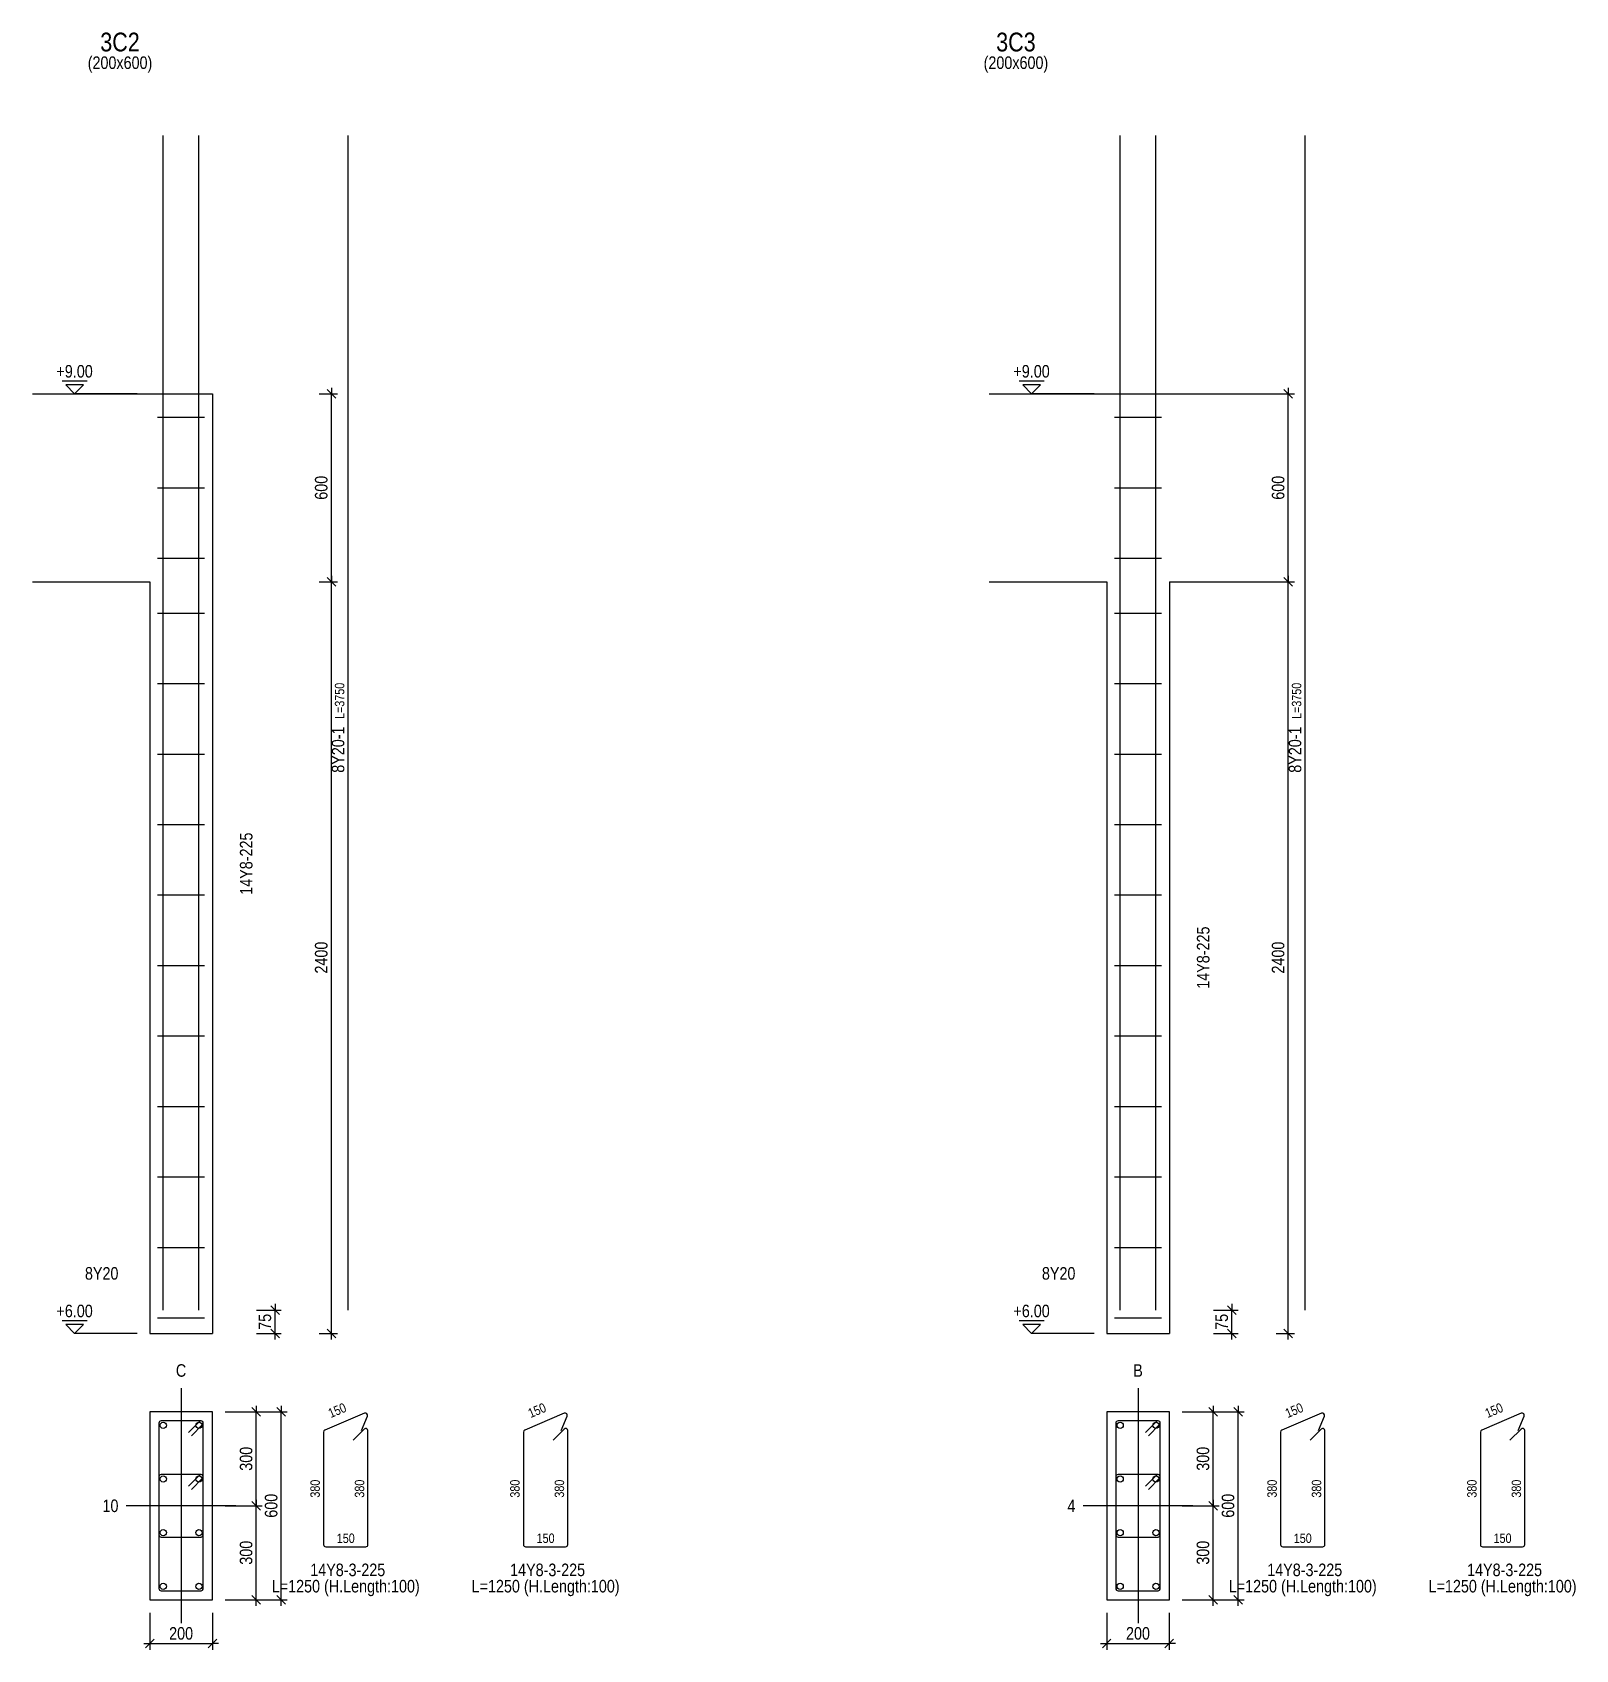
# Model space of a CAD drawing. Extents: x 0 to 206258, y -403073 to 0.
# Drawn here: x 57375 to 69698, y -143467 to -130558 of the extents above; entities that cross this region are included whole.
import ezdxf
from ezdxf.enums import TextEntityAlignment as Align
from ezdxf.lldxf.tags import DXFTag

# ---------------------------------------------------------------- set-up
doc = ezdxf.new("R2010")
doc.units = 0
doc.header["$LTSCALE"] = 1000
for name, color, linetype in [('Axis Line(Dir 1)', 8, 'CENTER2'), ('Axis Line(Dir 2)', 150, 'CENTER2'), ('Column Line(D)', 1, 'Continuous'), ('Dimension Line', 5, 'Continuous'), ('Dimension Text', 5, 'Continuous'), ('Link Line', 3, 'Continuous'), ('Rebar Label', 6, 'Continuous'), ('Rebar Length Text', 8, 'Continuous'), ('Rebar Line', 7, 'Continuous'), ('Top Rebar Label', 6, 'Continuous'), ('Top Rebar Length Text', 8, 'Continuous'), ('Top Rebar Line', 7, 'Continuous')]:
    doc.layers.add(name, color=color, linetype=linetype)
for name, color, linetype, true_color in [('Column Label(D)', 12, 'Continuous', 0xbd0000), ('Column Size Label (D)', 94, 'Continuous', 0x008100), ('Level Mark Line', 253, 'Continuous', 0x828282), ('Level Mark Text', 253, 'Continuous', 0x828282), ('Link Label', 94, 'Continuous', 0x008100), ('Link Length Text', 94, 'Continuous', 0x008100)]:
    doc.layers.add(name, color=color, linetype=linetype, true_color=true_color)
doc.styles.add('Column Label(D)', font='ARIALN.TTF', dxfattribs={"height": 150})
doc.styles.add('Column Size Label (D)', font='ARIALN.TTF', dxfattribs={"height": 100})
doc.styles.add('Dimension Text', font='ARIALN.TTF', dxfattribs={"height": 100})
doc.styles.add('Level Mark Text', font='ARIALN.TTF', dxfattribs={"height": 100})
doc.styles.add('Link Label', font='ARIALN.TTF', dxfattribs={"height": 100})
doc.styles.add('Link Length Text', font='ARIALN.TTF', dxfattribs={"height": 100})
doc.styles.add('Rebar Label', font='ARIALN.TTF', dxfattribs={"height": 100})
doc.styles.add('Rebar Length Text', font='ARIALN.TTF', dxfattribs={"height": 75})
doc.styles.add('Top Rebar Label', font='ARIALN.TTF', dxfattribs={"height": 100})
doc.styles.add('Top Rebar Length Text', font='ARIALN.TTF', dxfattribs={"height": 75})
tags = doc.linetypes.add('CENTER2', pattern=[1.125, 0.75, -0.125, 0.125, -0.125]).pattern_tags.tags
tags[10:11] = [DXFTag(74, 4), DXFTag(75, 0), DXFTag(340, '0'), DXFTag(46, 0.0), DXFTag(50, 0.0), DXFTag(44, 0.0), DXFTag(45, 0.0)]
tags[8:9] = [DXFTag(74, 4), DXFTag(75, 0), DXFTag(340, '0'), DXFTag(46, 0.0), DXFTag(50, 0.0), DXFTag(44, 0.0), DXFTag(45, 0.0)]
tags[6:7] = [DXFTag(74, 4), DXFTag(75, 0), DXFTag(340, '0'), DXFTag(46, 0.0), DXFTag(50, 0.0), DXFTag(44, 0.0), DXFTag(45, 0.0)]
tags[4:5] = [DXFTag(74, 4), DXFTag(75, 0), DXFTag(340, '0'), DXFTag(46, 0.0), DXFTag(50, 0.0), DXFTag(44, 0.0), DXFTag(45, 0.0)]
doc.dimstyles.new('COLUMNELV', dxfattribs={"dimtxt": 100, "dimasz": 30, "dimexe": 48.3, "dimexo": 103.5, "dimgap": 30, "dimtad": 1, "dimtoh": 1, "dimdec": 1, "dimlfac": 0.4, "dimdsep": 46, "dimtxsty": 'Dimension Text', "dimblk": 'PCDIM_TICK', "dimcen": 0.09, "dimclrd": 5, "dimclre": 5, "dimclrt": 5, "dimadec": 1, "dimazin": 0, "dimtp": 1, "dimtm": 1, "dimtfac": 1, "dimtdec": 4, "dimtofl": 0, "dimtmove": 0, "dimatfit": 3, "dimfxl": 1, "dimtolj": 1, "dimtzin": 0, "dimarcsym": 0})

msp = doc.modelspace()

# ---------------------------------------------------------------- texts
at = {"layer": 'Column Label(D)', "transparency": 33554687, "style": 'Column Label(D)'}
for s, p in [('3C2', (58075.099, -130560.237)), ('3C3', (65228.484, -130560.237))]:
    msp.add_text(s, height=150, dxfattribs=at).set_placement(p, align=Align.TOP_CENTER)
at = {"layer": 'Column Size Label (D)', "transparency": 33554687, "style": 'Column Size Label (D)'}
for p in [(58075.099, -130750.237), (65228.484, -130750.237)]:
    msp.add_text('(200x600)', height=100, dxfattribs=at).set_placement(p, align=Align.TOP_CENTER)
at = {"layer": 'Dimension Text', "transparency": 33554687, "style": 'Dimension Text'}
for s, p in [('C', (58562.599, -141318.253)), ('B', (66203.484, -141318.253))]:
    msp.add_text(s, height=100, dxfattribs=at).set_placement(p, align=Align.BOTTOM_CENTER)
for s, p in [('10', (58062.599, -142318.253)), ('4', (65703.484, -142318.253))]:
    msp.add_text(s, height=100, dxfattribs=at).set_placement(p, align=Align.MIDDLE_RIGHT)
at = {"layer": 'Level Mark Text', "transparency": 33554687, "style": 'Level Mark Text'}
for s, p in [('+9.00', (57712.599, -133343.253)), ('+9.00', (65353.484, -133343.253)), ('+6.00', (57712.599, -140843.253)), ('+6.00', (65353.484, -140843.253))]:
    msp.add_text(s, height=100, dxfattribs=at).set_placement(p, align=Align.BOTTOM_CENTER)
at = {"layer": 'Link Label', "transparency": 33554687, "style": 'Link Label'}
for p in [(59877.599, -142879.919), (61473.189, -142879.92), (67518.484, -142879.919), (69114.074, -142879.92)]:
    msp.add_text(' 14Y8-3-225', height=100, dxfattribs=at).set_placement(p, align=Align.CENTER)
at = {"layer": 'Link Length Text', "transparency": 33554687, "style": 'Link Length Text'}
for p in [(59877.599, -143009.919), (61473.189, -143009.92), (67518.484, -143009.919), (69114.074, -143009.92)]:
    msp.add_text('L=1250 (H.Length:100)', height=100, dxfattribs=at).set_placement(p, align=Align.CENTER)
at = {"layer": 'Rebar Label', "transparency": 33554687, "style": 'Rebar Label'}
for p in [(59162.599, -137193.253), (66803.484, -137943.253)]:
    msp.add_text('14Y8-225', height=100, rotation=90, dxfattribs=at).set_placement(p, align=Align.BOTTOM_CENTER)
at = {"layer": 'Rebar Length Text', "transparency": 33554687, "style": 'Rebar Length Text'}
for s, rotation, p in [('150', 22.9057699, (59823.82, -141590.976)), ('150', 22.9057699, (61419.41, -141590.977)), ('150', 22.9057699, (67464.705, -141590.976)), ('150', 22.9057699, (69060.295, -141590.977)), ('380', 90, (59670.099, -142181.586)), ('380', 90, (60025.099, -142181.586)), ('380', 90, (61265.689, -142181.586)), ('380', 90, (61620.689, -142181.586)), ('380', 90, (67310.984, -142181.586)), ('380', 90, (67665.984, -142181.586)), ('380', 90, (68906.574, -142181.586)), ('380', 90, (69261.574, -142181.586))]:
    msp.add_text(s, height=75, rotation=rotation, dxfattribs=at).set_placement(p, align=Align.CENTER)
for p in [(59877.599, -142614.919), (61473.189, -142614.92), (67518.484, -142614.919), (69114.074, -142614.92)]:
    msp.add_text('150', height=75, dxfattribs=at).set_placement(p, align=Align.CENTER)
at = {"layer": 'Top Rebar Label', "transparency": 33554687, "style": 'Top Rebar Label'}
for p in [(59865.952, -136098.253), (67506.837, -136098.253)]:
    msp.add_text(' 8Y20-1', height=100, rotation=90, dxfattribs=at).set_placement(p, align=Align.RIGHT)
for p in [(58062.599, -140543.253), (65703.484, -140543.253)]:
    msp.add_text(' 8Y20', height=100, dxfattribs=at).set_placement(p, align=Align.BOTTOM_RIGHT)
at = {"layer": 'Top Rebar Length Text', "transparency": 33554687, "style": 'Top Rebar Length Text'}
for p in [(59865.952, -136038.253), (67506.837, -136038.253)]:
    msp.add_text('L=3750', height=75, rotation=90, dxfattribs=at).set_placement(p)

# ---------------------------------------------------------------- blocks, each defined once
blk = doc.blocks.new('PCDIM_TICK')
at = {"layer": 'Dimension Line', "color": 0, "transparency": 33554687}
for p, q in [((1.15, 1.15), (-1.15, -1.15)), ((1.61, 0), (0, 0))]:
    blk.add_line(p, q, dxfattribs=at)
blk = doc.blocks.new('*U2328')
at = {"layer": 'Dimension Line', "color": 5, "true_color": 0x0000ff, "transparency": 16777216}
for p, q in [((59666, -134943), (59811, -134943)), ((59763, -140943), (59763, -134943)), ((59666, -140943), (59811, -140943))]:
    blk.add_line(p, q, dxfattribs=at)
at = {"layer": 'Dimension Line', "color": 5, "true_color": 0x0000ff, "transparency": 16777216, "xscale": 30, "yscale": 30}
for p, rotation in [((59763, -134943), 89.99999999999447), ((59763, -140943), 269.9999999999834)]:
    blk.add_blockref('PCDIM_TICK', p, dxfattribs=dict(at, rotation=rotation))
at = {"layer": 'Dimension Line', "color": 5, "true_color": 0x0000ff, "transparency": 16777216, "insert": (59733, -137943), "char_height": 100, "width": 247.25, "attachment_point": 8, "rotation": 90, "style": 'Dimension Text'}
blk.add_mtext('2400', dxfattribs=at)
blk = doc.blocks.new('*U2329')
at = {"layer": 'Dimension Line', "color": 5, "true_color": 0x0000ff, "transparency": 16777216}
for p, q in [((59666, -133443), (59811, -133443)), ((59763, -134943), (59763, -133443)), ((59666, -134943), (59811, -134943))]:
    blk.add_line(p, q, dxfattribs=at)
at = {"layer": 'Dimension Line', "color": 5, "true_color": 0x0000ff, "transparency": 16777216, "xscale": 30, "yscale": 30}
for p, rotation in [((59763, -133443), 89.99999999999447), ((59763, -134943), 269.9999999999834)]:
    blk.add_blockref('PCDIM_TICK', p, dxfattribs=dict(at, rotation=rotation))
at = {"layer": 'Dimension Line', "color": 5, "true_color": 0x0000ff, "transparency": 16777216, "insert": (59733, -134193), "char_height": 100, "width": 181.97, "attachment_point": 8, "rotation": 90, "style": 'Dimension Text'}
blk.add_mtext('600', dxfattribs=at)
blk = doc.blocks.new('*U2330')
at = {"layer": 'Dimension Line', "color": 5, "true_color": 0x0000ff, "transparency": 16777216}
for p, q in [((59166, -140756), (59361, -140756)), ((59313, -140943), (59313, -140756)), ((59166, -140943), (59361, -140943))]:
    blk.add_line(p, q, dxfattribs=at)
at = {"layer": 'Dimension Line', "color": 5, "true_color": 0x0000ff, "transparency": 16777216, "xscale": 30, "yscale": 30}
for p, rotation in [((59313, -140756), 89.99999999999447), ((59313, -140943), 269.9999999999834)]:
    blk.add_blockref('PCDIM_TICK', p, dxfattribs=dict(at, rotation=rotation))
at = {"layer": 'Dimension Line', "color": 5, "true_color": 0x0000ff, "transparency": 16777216, "insert": (59283, -140850), "char_height": 100, "width": 117.23, "attachment_point": 8, "rotation": 90, "style": 'Dimension Text'}
blk.add_mtext('75', dxfattribs=at)
blk = doc.blocks.new('*U2331')
at = {"layer": 'Dimension Line', "color": 5, "true_color": 0x0000ff, "transparency": 16777216}
for p, q in [((58313, -143172), (58313, -143467)), ((58813, -143172), (58813, -143467)), ((58313, -143418), (58813, -143418))]:
    blk.add_line(p, q, dxfattribs=at)
at = {"layer": 'Dimension Line', "color": 5, "true_color": 0x0000ff, "transparency": 16777216, "xscale": 30, "yscale": 30, "rotation": 180.0000000000004}
blk.add_blockref('PCDIM_TICK', (58313, -143418), dxfattribs=at)
at = {"layer": 'Dimension Line', "color": 5, "true_color": 0x0000ff, "transparency": 16777216, "xscale": 30, "yscale": 30}
blk.add_blockref('PCDIM_TICK', (58813, -143418), dxfattribs=at)
at = {"layer": 'Dimension Line', "color": 5, "true_color": 0x0000ff, "transparency": 16777216, "insert": (58563, -143388), "char_height": 100, "width": 182.77, "attachment_point": 8, "style": 'Dimension Text'}
blk.add_mtext('200', dxfattribs=at)
blk = doc.blocks.new('*U2332')
at = {"layer": 'Dimension Line', "color": 5, "true_color": 0x0000ff, "transparency": 16777216}
for p, q in [((58916, -142318), (59211, -142318)), ((59163, -143068), (59163, -142318)), ((58916, -143068), (59211, -143068))]:
    blk.add_line(p, q, dxfattribs=at)
at = {"layer": 'Dimension Line', "color": 5, "true_color": 0x0000ff, "transparency": 16777216, "xscale": 30, "yscale": 30}
for p, rotation in [((59163, -142318), 89.99999999999447), ((59163, -143068), 269.9999999999834)]:
    blk.add_blockref('PCDIM_TICK', p, dxfattribs=dict(at, rotation=rotation))
at = {"layer": 'Dimension Line', "color": 5, "true_color": 0x0000ff, "transparency": 16777216, "insert": (59133, -142693), "char_height": 100, "width": 181.5, "attachment_point": 8, "rotation": 90, "style": 'Dimension Text'}
blk.add_mtext('300', dxfattribs=at)
blk = doc.blocks.new('*U2333')
at = {"layer": 'Dimension Line', "color": 5, "true_color": 0x0000ff, "transparency": 16777216}
for p, q in [((58916, -141568), (59211, -141568)), ((59163, -142318), (59163, -141568)), ((58916, -142318), (59211, -142318))]:
    blk.add_line(p, q, dxfattribs=at)
at = {"layer": 'Dimension Line', "color": 5, "true_color": 0x0000ff, "transparency": 16777216, "xscale": 30, "yscale": 30}
for p, rotation in [((59163, -141568), 89.99999999999447), ((59163, -142318), 269.9999999999834)]:
    blk.add_blockref('PCDIM_TICK', p, dxfattribs=dict(at, rotation=rotation))
at = {"layer": 'Dimension Line', "color": 5, "true_color": 0x0000ff, "transparency": 16777216, "insert": (59133, -141943), "char_height": 100, "width": 181.5, "attachment_point": 8, "rotation": 90, "style": 'Dimension Text'}
blk.add_mtext('300', dxfattribs=at)
blk = doc.blocks.new('*U2334')
at = {"layer": 'Dimension Line', "color": 5, "true_color": 0x0000ff, "transparency": 16777216}
for p, q in [((58916, -141568), (59411, -141568)), ((59363, -143068), (59363, -141568)), ((58916, -143068), (59411, -143068))]:
    blk.add_line(p, q, dxfattribs=at)
at = {"layer": 'Dimension Line', "color": 5, "true_color": 0x0000ff, "transparency": 16777216, "xscale": 30, "yscale": 30}
for p, rotation in [((59363, -141568), 89.99999999999447), ((59363, -143068), 269.9999999999834)]:
    blk.add_blockref('PCDIM_TICK', p, dxfattribs=dict(at, rotation=rotation))
at = {"layer": 'Dimension Line', "color": 5, "true_color": 0x0000ff, "transparency": 16777216, "insert": (59333, -142318), "char_height": 100, "width": 181.97, "attachment_point": 8, "rotation": 90, "style": 'Dimension Text'}
blk.add_mtext('600', dxfattribs=at)
blk = doc.blocks.new('*U2335')
at = {"layer": 'Dimension Line', "color": 5, "true_color": 0x0000ff, "transparency": 16777216}
for p, q in [((67307, -134943), (67452, -134943)), ((67403, -140943), (67403, -134943)), ((67307, -140943), (67452, -140943))]:
    blk.add_line(p, q, dxfattribs=at)
at = {"layer": 'Dimension Line', "color": 5, "true_color": 0x0000ff, "transparency": 16777216, "xscale": 30, "yscale": 30}
for p, rotation in [((67403, -134943), 89.99999999999447), ((67403, -140943), 269.9999999999834)]:
    blk.add_blockref('PCDIM_TICK', p, dxfattribs=dict(at, rotation=rotation))
at = {"layer": 'Dimension Line', "color": 5, "true_color": 0x0000ff, "transparency": 16777216, "insert": (67373, -137943), "char_height": 100, "width": 247.25, "attachment_point": 8, "rotation": 90, "style": 'Dimension Text'}
blk.add_mtext('2400', dxfattribs=at)
blk = doc.blocks.new('*U2336')
at = {"layer": 'Dimension Line', "color": 5, "true_color": 0x0000ff, "transparency": 16777216}
for p, q in [((67307, -133443), (67452, -133443)), ((67403, -134943), (67403, -133443)), ((67307, -134943), (67452, -134943))]:
    blk.add_line(p, q, dxfattribs=at)
at = {"layer": 'Dimension Line', "color": 5, "true_color": 0x0000ff, "transparency": 16777216, "xscale": 30, "yscale": 30}
for p, rotation in [((67403, -133443), 89.99999999999447), ((67403, -134943), 269.9999999999834)]:
    blk.add_blockref('PCDIM_TICK', p, dxfattribs=dict(at, rotation=rotation))
at = {"layer": 'Dimension Line', "color": 5, "true_color": 0x0000ff, "transparency": 16777216, "insert": (67373, -134193), "char_height": 100, "width": 181.97, "attachment_point": 8, "rotation": 90, "style": 'Dimension Text'}
blk.add_mtext('600', dxfattribs=at)
blk = doc.blocks.new('*U2337')
at = {"layer": 'Dimension Line', "color": 5, "true_color": 0x0000ff, "transparency": 16777216}
for p, q in [((66807, -140756), (67002, -140756)), ((66953, -140943), (66953, -140756)), ((66807, -140943), (67002, -140943))]:
    blk.add_line(p, q, dxfattribs=at)
at = {"layer": 'Dimension Line', "color": 5, "true_color": 0x0000ff, "transparency": 16777216, "xscale": 30, "yscale": 30}
for p, rotation in [((66953, -140756), 89.99999999999447), ((66953, -140943), 269.9999999999834)]:
    blk.add_blockref('PCDIM_TICK', p, dxfattribs=dict(at, rotation=rotation))
at = {"layer": 'Dimension Line', "color": 5, "true_color": 0x0000ff, "transparency": 16777216, "insert": (66923, -140850), "char_height": 100, "width": 117.23, "attachment_point": 8, "rotation": 90, "style": 'Dimension Text'}
blk.add_mtext('75', dxfattribs=at)
blk = doc.blocks.new('*U2338')
at = {"layer": 'Dimension Line', "color": 5, "true_color": 0x0000ff, "transparency": 16777216}
for p, q in [((65953, -143172), (65953, -143467)), ((66453, -143172), (66453, -143467)), ((65953, -143418), (66453, -143418))]:
    blk.add_line(p, q, dxfattribs=at)
at = {"layer": 'Dimension Line', "color": 5, "true_color": 0x0000ff, "transparency": 16777216, "xscale": 30, "yscale": 30, "rotation": 180.0000000000004}
blk.add_blockref('PCDIM_TICK', (65953, -143418), dxfattribs=at)
at = {"layer": 'Dimension Line', "color": 5, "true_color": 0x0000ff, "transparency": 16777216, "xscale": 30, "yscale": 30}
blk.add_blockref('PCDIM_TICK', (66453, -143418), dxfattribs=at)
at = {"layer": 'Dimension Line', "color": 5, "true_color": 0x0000ff, "transparency": 16777216, "insert": (66203, -143388), "char_height": 100, "width": 182.77, "attachment_point": 8, "style": 'Dimension Text'}
blk.add_mtext('200', dxfattribs=at)
blk = doc.blocks.new('*U2339')
at = {"layer": 'Dimension Line', "color": 5, "true_color": 0x0000ff, "transparency": 16777216}
for p, q in [((66557, -142318), (66852, -142318)), ((66803, -143068), (66803, -142318)), ((66557, -143068), (66852, -143068))]:
    blk.add_line(p, q, dxfattribs=at)
at = {"layer": 'Dimension Line', "color": 5, "true_color": 0x0000ff, "transparency": 16777216, "xscale": 30, "yscale": 30}
for p, rotation in [((66803, -142318), 89.99999999999447), ((66803, -143068), 269.9999999999834)]:
    blk.add_blockref('PCDIM_TICK', p, dxfattribs=dict(at, rotation=rotation))
at = {"layer": 'Dimension Line', "color": 5, "true_color": 0x0000ff, "transparency": 16777216, "insert": (66773, -142693), "char_height": 100, "width": 181.5, "attachment_point": 8, "rotation": 90, "style": 'Dimension Text'}
blk.add_mtext('300', dxfattribs=at)
blk = doc.blocks.new('*U2340')
at = {"layer": 'Dimension Line', "color": 5, "true_color": 0x0000ff, "transparency": 16777216}
for p, q in [((66557, -141568), (66852, -141568)), ((66803, -142318), (66803, -141568)), ((66557, -142318), (66852, -142318))]:
    blk.add_line(p, q, dxfattribs=at)
at = {"layer": 'Dimension Line', "color": 5, "true_color": 0x0000ff, "transparency": 16777216, "xscale": 30, "yscale": 30}
for p, rotation in [((66803, -141568), 89.99999999999447), ((66803, -142318), 269.9999999999834)]:
    blk.add_blockref('PCDIM_TICK', p, dxfattribs=dict(at, rotation=rotation))
at = {"layer": 'Dimension Line', "color": 5, "true_color": 0x0000ff, "transparency": 16777216, "insert": (66773, -141943), "char_height": 100, "width": 181.5, "attachment_point": 8, "rotation": 90, "style": 'Dimension Text'}
blk.add_mtext('300', dxfattribs=at)
blk = doc.blocks.new('*U2341')
at = {"layer": 'Dimension Line', "color": 5, "true_color": 0x0000ff, "transparency": 16777216}
for p, q in [((66557, -141568), (67052, -141568)), ((67003, -143068), (67003, -141568)), ((66557, -143068), (67052, -143068))]:
    blk.add_line(p, q, dxfattribs=at)
at = {"layer": 'Dimension Line', "color": 5, "true_color": 0x0000ff, "transparency": 16777216, "xscale": 30, "yscale": 30}
for p, rotation in [((67003, -141568), 89.99999999999447), ((67003, -143068), 269.9999999999834)]:
    blk.add_blockref('PCDIM_TICK', p, dxfattribs=dict(at, rotation=rotation))
at = {"layer": 'Dimension Line', "color": 5, "true_color": 0x0000ff, "transparency": 16777216, "insert": (66973, -142318), "char_height": 100, "width": 181.97, "attachment_point": 8, "rotation": 90, "style": 'Dimension Text'}
blk.add_mtext('600', dxfattribs=at)

# ---------------------------------------------------------------- dimensions: what is measured, and where the dimension line sits
at = {"layer": 'Dimension Line', "transparency": 33554687}
for p1, p2, distance, picture, middle in [((59562.599, -134943.253), (59562.599, -133443.253), -200, '*U2329', (59762.599, -134193.253)), ((67203.484, -134943.253), (67203.484, -133443.253), -200, '*U2336', (67403.484, -134193.253)), ((59562.599, -140943.253), (59562.599, -134943.253), -200, '*U2328', (59762.599, -137943.253)), ((67203.484, -140943.253), (67203.484, -134943.253), -200, '*U2335', (67403.484, -137943.253)), ((59062.599, -140943.253), (59062.599, -140755.753), -250, '*U2330', (59312.599, -140849.503)), ((66703.484, -140943.253), (66703.484, -140755.753), -250, '*U2337', (66953.484, -140849.503)), ((58812.599, -142318.253), (58812.599, -141568.253), -350, '*U2333', (59162.599, -141943.253)), ((58812.599, -143068.253), (58812.599, -141568.253), -550, '*U2334', (59362.599, -142318.253)), ((66453.484, -142318.253), (66453.484, -141568.253), -350, '*U2340', (66803.484, -141943.253)), ((66453.484, -143068.253), (66453.484, -141568.253), -550, '*U2341', (67003.484, -142318.253)), ((58812.599, -143068.253), (58812.599, -142318.253), -350, '*U2332', (59162.599, -142693.253)), ((66453.484, -143068.253), (66453.484, -142318.253), -350, '*U2339', (66803.484, -142693.253)), ((58312.599, -143068.253), (58812.599, -143068.253), -350, '*U2331', (58562.599, -143418.253)), ((65953.484, -143068.253), (66453.484, -143068.253), -350, '*U2338', (66203.484, -143418.253))]:
    dim = msp.add_aligned_dim(p1=p1, p2=p2, distance=distance, dimstyle='COLUMNELV', override={"dimscale": 1, "dimtxt": 100, "dimasz": 30, "dimexe": 48.3, "dimexo": 103.5, "dimgap": 30, "dimtad": 1, "dimtih": 0, "dimdec": 1, "dimlfac": 0.4, "dimzin": 8, "dimlunit": 2, "dimpost": '', "dimtxsty": 'Dimension Text', "dimblk": 'PCDIM_TICK', "dimse1": 0, "dimse2": 0, "dimsd2": 0, "dimclrd": 5, "dimclre": 5, "dimclrt": 5, "dimaunit": 0, "dimadec": 1, "dimazin": 0, "dimtol": 0, "dimtp": 1, "dimtm": 1, "dimtmove": 0}, dxfattribs=at)
    dim.commit()
    dim.dimension.update_dxf_attribs({"geometry": picture, "text_midpoint": middle})

# ---------------------------------------------------------------- linework, layer by layer
at = {"layer": 'Axis Line(Dir 1)', "transparency": 33554687}
for points in [[(59000.099, -142318.253), (58125.099, -142318.253)], [(66640.984, -142318.253), (65765.984, -142318.253)]]:
    msp.add_lwpolyline(points, dxfattribs=at)
at = {"layer": 'Axis Line(Dir 2)', "transparency": 33554687}
for points in [[(58562.599, -141380.753), (58562.599, -143255.753)], [(66203.484, -141380.753), (66203.484, -143255.753)]]:
    msp.add_lwpolyline(points, dxfattribs=at)
at = {"layer": 'Column Line(D)', "transparency": 33554687}
for points in [[(57375.099, -133443.253), (58312.599, -133443.253)], [(58312.599, -133443.253), (58812.599, -133443.253)], [(58812.599, -133443.253), (58812.599, -140943.253)], [(65015.984, -133443.253), (65953.484, -133443.253)], [(65953.484, -133443.253), (66453.484, -133443.253)], [(66453.484, -133443.253), (67390.984, -133443.253)], [(57375.099, -134943.253), (58312.599, -134943.253)], [(58312.599, -134943.253), (58312.599, -140943.253)], [(65015.984, -134943.253), (65953.484, -134943.253)], [(65953.484, -134943.253), (65953.484, -140943.253)], [(66453.484, -134943.253), (67390.984, -134943.253)], [(66453.484, -134943.253), (66453.484, -140943.253)], [(58312.599, -140943.253), (58812.599, -140943.253)], [(65953.484, -140943.253), (66453.484, -140943.253)]]:
    msp.add_lwpolyline(points, dxfattribs=at)
for points in [[(58312.599, -143068.253), (58812.599, -143068.253), (58812.599, -141568.253), (58312.599, -141568.253)], [(65953.484, -143068.253), (66453.484, -143068.253), (66453.484, -141568.253), (65953.484, -141568.253)]]:
    msp.add_lwpolyline(points, close=True, dxfattribs=at)
at = {"layer": 'Level Mark Line', "transparency": 33554687}
for points in [[(57812.599, -133343.253), (57612.599, -133343.253)], [(65453.484, -133343.253), (65253.484, -133343.253)], [(57712.599, -133443.253), (57783.31, -133372.542), (57641.888, -133372.542), (57712.599, -133443.253)], [(58212.599, -133443.253), (57712.599, -133443.253)], [(65353.484, -133443.253), (65424.194, -133372.542), (65282.773, -133372.542), (65353.484, -133443.253)], [(65853.484, -133443.253), (65353.484, -133443.253)], [(57812.599, -140843.253), (57612.599, -140843.253)], [(57712.599, -140943.253), (57783.31, -140872.542), (57641.888, -140872.542), (57712.599, -140943.253)], [(58212.599, -140943.253), (57712.599, -140943.253)], [(65453.484, -140843.253), (65253.484, -140843.253)], [(65353.484, -140943.253), (65424.194, -140872.542), (65282.773, -140872.542), (65353.484, -140943.253)], [(65853.484, -140943.253), (65353.484, -140943.253)]]:
    msp.add_lwpolyline(points, dxfattribs=at)
at = {"layer": 'Link Line', "transparency": 33554687}
for p, q in [((58375.099, -133630.753), (58750.099, -133630.753)), ((66015.984, -133630.753), (66390.984, -133630.753)), ((58375.099, -134193.253), (58750.099, -134193.253)), ((66015.984, -134193.253), (66390.984, -134193.253)), ((58375.099, -134755.753), (58750.099, -134755.753)), ((66015.984, -134755.753), (66390.984, -134755.753)), ((58375.099, -135193.253), (58750.099, -135193.253)), ((66015.984, -135193.253), (66390.984, -135193.253)), ((58375.099, -135755.753), (58750.099, -135755.753)), ((66015.984, -135755.753), (66390.984, -135755.753)), ((58375.099, -136318.253), (58750.099, -136318.253)), ((66015.984, -136318.253), (66390.984, -136318.253)), ((58375.099, -136880.753), (58750.099, -136880.753)), ((66015.984, -136880.753), (66390.984, -136880.753)), ((58375.099, -137443.253), (58750.099, -137443.253)), ((66015.984, -137443.253), (66390.984, -137443.253)), ((58375.099, -138005.753), (58750.099, -138005.753)), ((66015.984, -138005.753), (66390.984, -138005.753)), ((58375.099, -138568.253), (58750.099, -138568.253)), ((66015.984, -138568.253), (66390.984, -138568.253)), ((58375.099, -139130.753), (58750.099, -139130.753)), ((66015.984, -139130.753), (66390.984, -139130.753)), ((58375.099, -139693.253), (58750.099, -139693.253)), ((66015.984, -139693.253), (66390.984, -139693.253)), ((58375.099, -140255.753), (58750.099, -140255.753)), ((66015.984, -140255.753), (66390.984, -140255.753)), ((58375.099, -140818.253), (58750.099, -140818.253)), ((66015.984, -140818.253), (66390.984, -140818.253))]:
    msp.add_line(p, q, dxfattribs=at)
for points in [[(60003.116, -141718.604), (60050.132, -141602.783, 0.668178638), (60027.106, -141580.081), (59710.788, -141713.736, 0.301414294), (59700.099, -141729.857), (59700.099, -142627.419, 0.414213562), (59717.599, -142644.919), (60037.599, -142644.919, 0.414213562), (60055.099, -142627.419), (60055.099, -141718.253, 0.668178638), (60025.225, -141705.878), (59936.836, -141794.267)], [(61598.706, -141718.604), (61645.722, -141602.784, 0.668178638), (61622.696, -141580.081), (61306.378, -141713.737, 0.301414294), (61295.689, -141729.857), (61295.689, -142627.42, 0.414213562), (61313.189, -142644.92), (61633.189, -142644.92, 0.414213562), (61650.689, -142627.42), (61650.689, -141718.253, 0.668178638), (61620.814, -141705.879), (61532.426, -141794.267)], [(67644.001, -141718.604), (67691.017, -141602.783, 0.668178638), (67667.991, -141580.081), (67351.672, -141713.736, 0.301414294), (67340.984, -141729.857), (67340.984, -142627.419, 0.414213562), (67358.484, -142644.919), (67678.484, -142644.919, 0.414213562), (67695.984, -142627.419), (67695.984, -141718.253, 0.668178638), (67666.109, -141705.878), (67577.721, -141794.267)], [(69239.59, -141718.604), (69286.607, -141602.784, 0.668178638), (69263.581, -141580.081), (68947.262, -141713.737, 0.301414294), (68936.574, -141729.857), (68936.574, -142627.42, 0.414213562), (68954.074, -142644.92), (69274.074, -142644.92, 0.414213562), (69291.574, -142627.42), (69291.574, -141718.253, 0.668178638), (69261.699, -141705.879), (69173.311, -141794.267)], [(58646.585, -141759.016), (58734.973, -141670.627, 0.668178638), (58722.599, -141640.753), (58402.599, -141640.753, 0.414213562), (58385.099, -141658.253), (58385.099, -142549.919, 0.414213562), (58402.599, -142567.419), (58722.599, -142567.419, 0.414213562), (58740.099, -142549.919), (58740.099, -141658.253, 0.668178638), (58710.225, -141645.878), (58621.836, -141734.267)], [(66287.47, -141759.016), (66375.858, -141670.627, 0.668178638), (66363.484, -141640.753), (66043.484, -141640.753, 0.414213562), (66025.984, -141658.253), (66025.984, -142549.919, 0.414213562), (66043.484, -142567.419), (66363.484, -142567.419, 0.414213562), (66380.984, -142549.919), (66380.984, -141658.253, 0.668178638), (66351.109, -141645.878), (66262.721, -141734.267)], [(58646.585, -142187.349), (58734.973, -142098.961, 0.668178638), (58722.599, -142069.086), (58402.599, -142069.086, 0.414213562), (58385.099, -142086.586), (58385.099, -142978.253, 0.414213562), (58402.599, -142995.753), (58722.599, -142995.753, 0.414213562), (58740.099, -142978.253), (58740.099, -142086.586, 0.668178638), (58710.225, -142074.212), (58621.836, -142162.6)], [(66287.47, -142187.349), (66375.858, -142098.961, 0.668178638), (66363.484, -142069.086), (66043.484, -142069.086, 0.414213562), (66025.984, -142086.586), (66025.984, -142978.253, 0.414213562), (66043.484, -142995.753), (66363.484, -142995.753, 0.414213562), (66380.984, -142978.253), (66380.984, -142086.586, 0.668178638), (66351.109, -142074.212), (66262.721, -142162.6)]]:
    msp.add_lwpolyline(points, format="xyb", dxfattribs=at)
at = {"layer": 'Rebar Line', "transparency": 33554687}
for centre in [(58420.099, -141675.753), (58705.099, -141675.753), (66060.984, -141675.753), (66345.984, -141675.753), (58420.099, -142104.086), (58705.099, -142104.086), (66060.984, -142104.086), (66345.984, -142104.086), (58420.099, -142532.419), (58705.099, -142532.419), (66060.984, -142532.419), (66345.984, -142532.419), (58420.099, -142960.753), (58705.099, -142960.753), (66060.984, -142960.753), (66345.984, -142960.753)]:
    msp.add_circle(centre, 25, dxfattribs=at)
at = {"layer": 'Top Rebar Line', "transparency": 33554687}
for points in [[(58420.099, -140755.753), (58420.099, -131380.753)], [(58705.099, -140755.753), (58705.099, -131380.753)], [(59895.952, -140755.753), (59895.952, -131380.753)], [(66060.984, -140755.753), (66060.984, -131380.753)], [(66345.984, -140755.753), (66345.984, -131380.753)], [(67536.837, -140755.753), (67536.837, -131380.753)]]:
    msp.add_lwpolyline(points, dxfattribs=at)

msp.set_redraw_order([(e.dxf.handle, doc.entitydb.next_handle()) for e in msp.query("TEXT MTEXT ATTDEF DIMENSION ARC_DIMENSION")])  # texts and dimensions are drawn at this point

doc.saveas('drawing.dxf')
